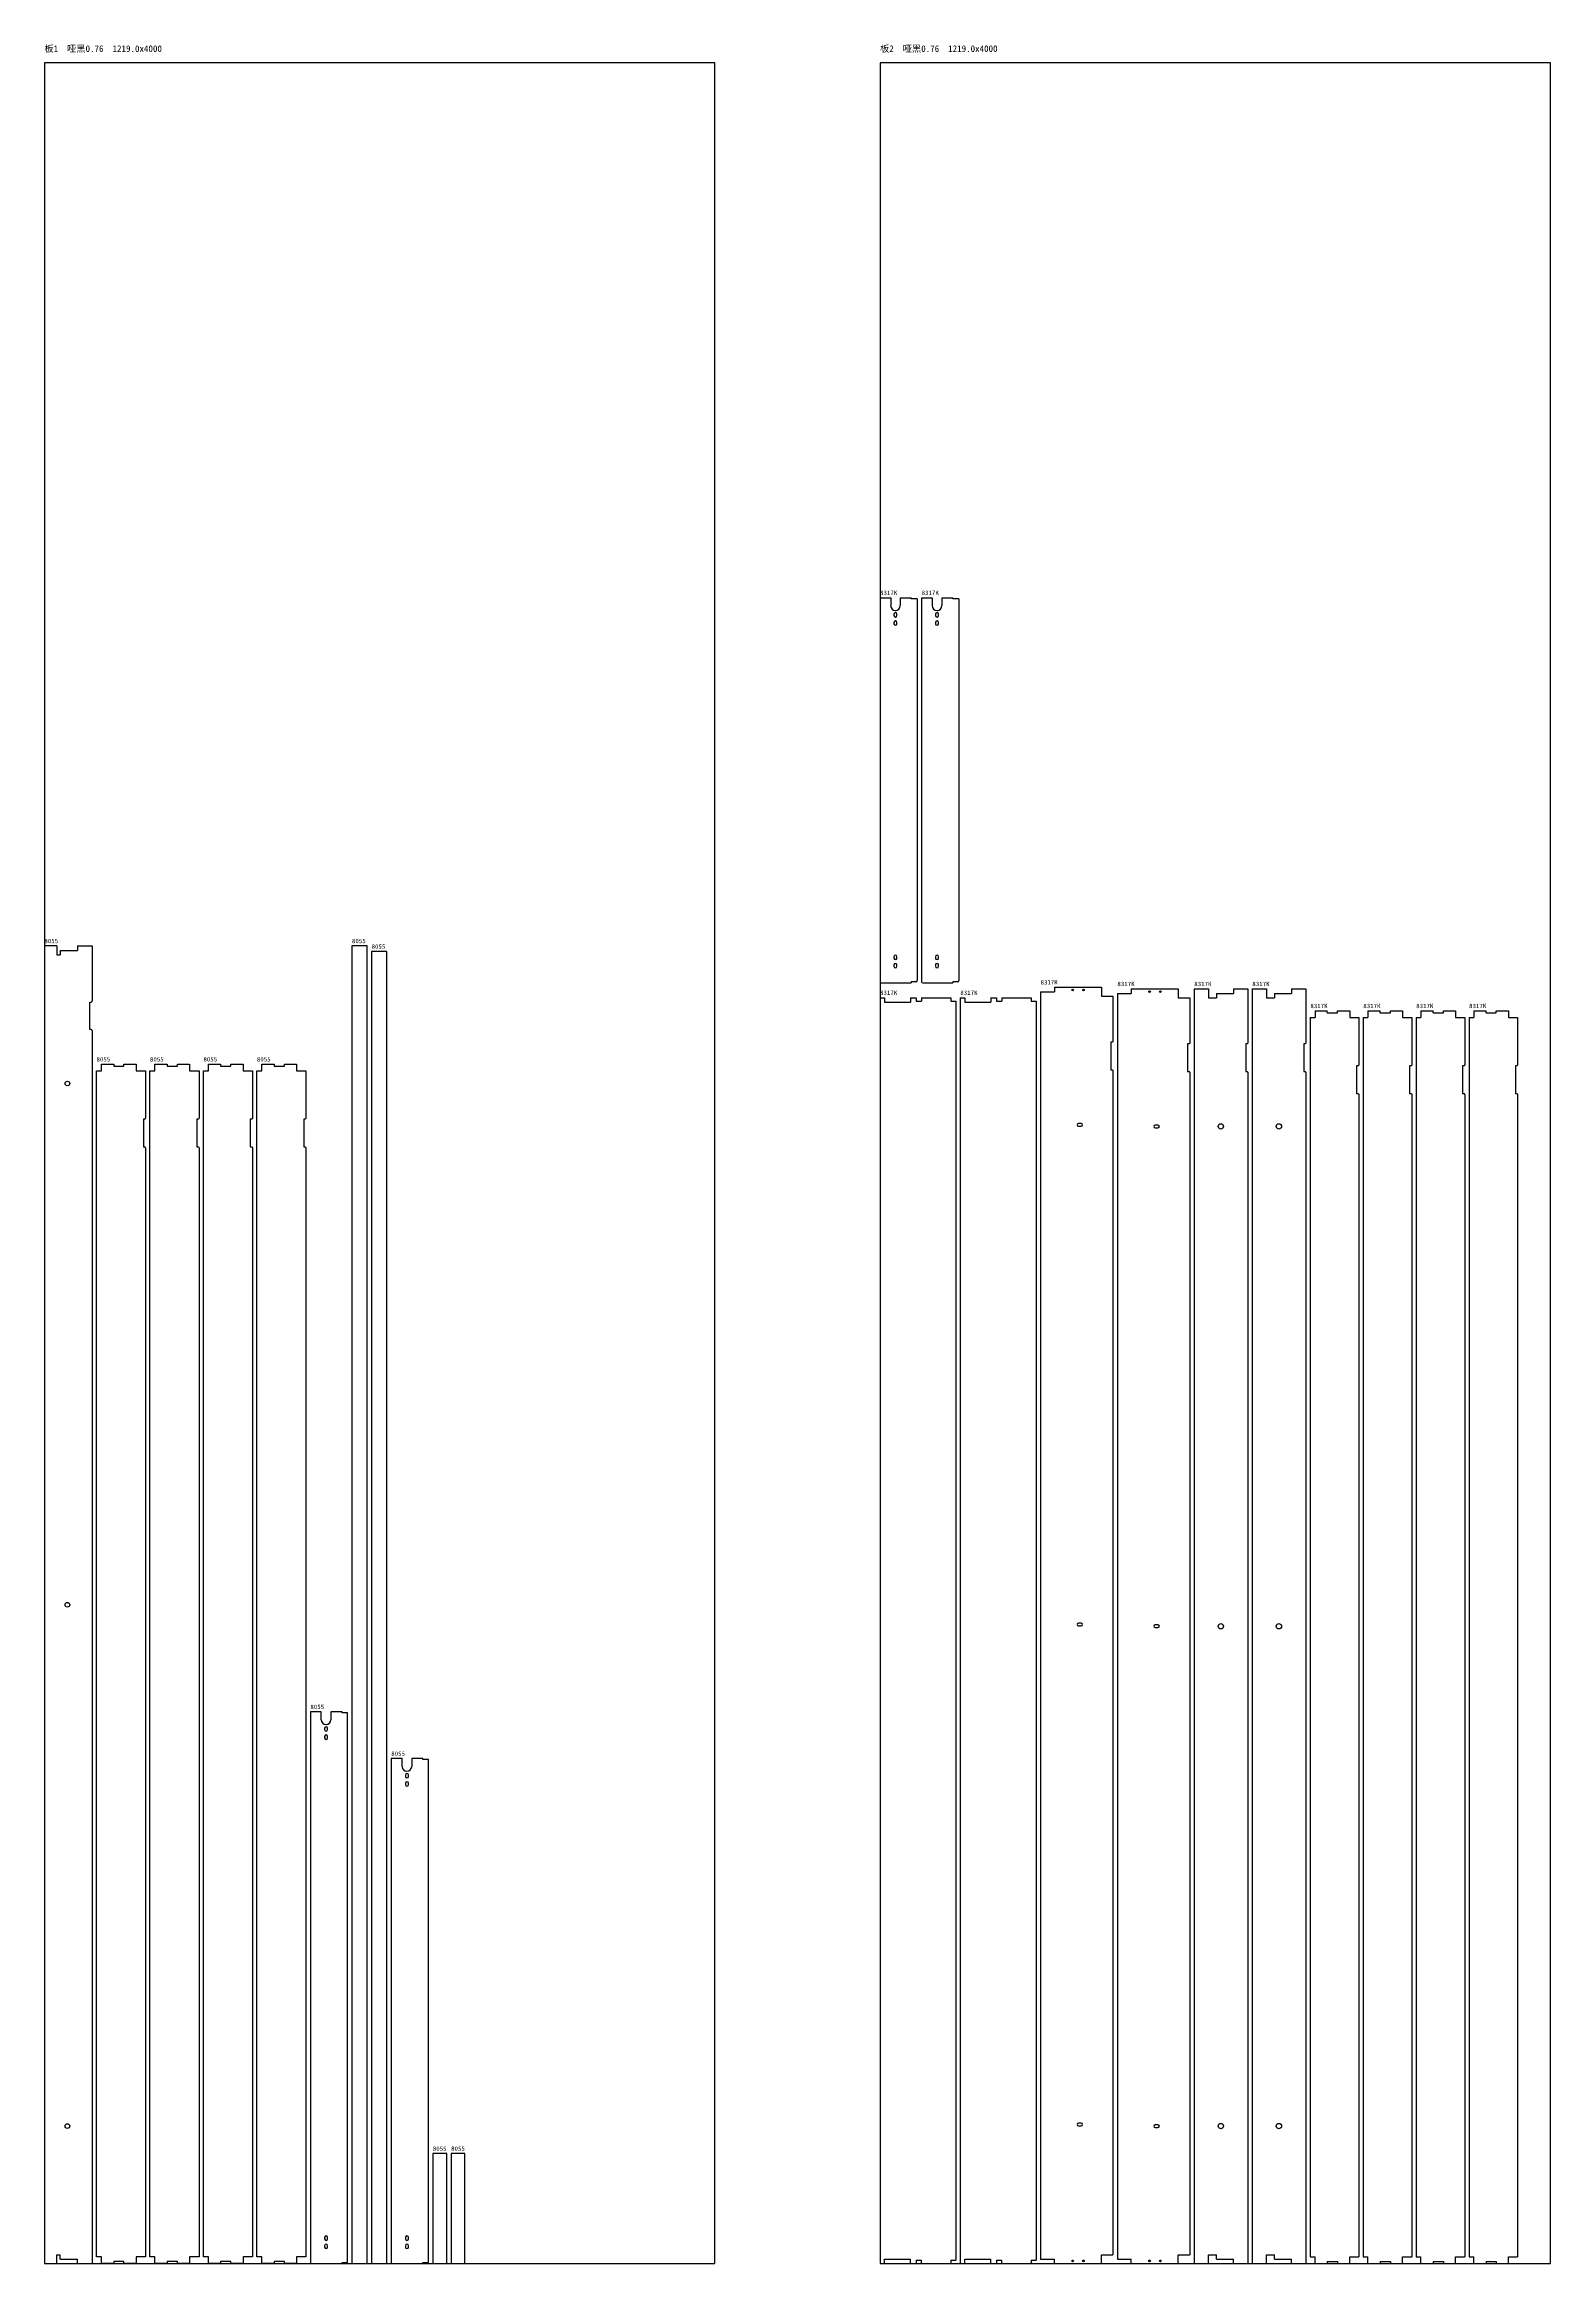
# Model space of a CAD drawing. Header units: metres. Extents: x 0 to 2738, y 0 to 4034.
import ezdxf

# ---------------------------------------------------------------- set-up
doc = ezdxf.new("R2010")
doc.units = ezdxf.units.M
doc.layers.add('BG&E - DIMENSIONS', color=7, linetype='Continuous')

# ---------------------------------------------------------------- blocks, each defined once
blk = doc.blocks.new('KB__-______-8055-__9_18')
at = {"color": 0}
for p, q in [((0, 2395), (0, 0)), ((22.6, 2395), (0, 2395)), ((22.6, 2395), (22.6, 2378.8)), ((28.9, 2386.8), (60.1, 2386.8)), ((28.9, 2386.8), (28.9, 2378.8)), ((60.1, 2395), (60.1, 2386.8)), ((60.1, 2395), (86.7, 2395)), ((86.7, 2395), (86.7, 2295)), ((22.6, 2378.8), (28.9, 2378.8)), ((86.7, 2241), (86.7, 0)), ((0, 0), (22.6, 0)), ((22.6, 16.2), (28.9, 16.2)), ((22.6, 0), (22.6, 16.2)), ((28.9, 8.2), (28.9, 16.2)), ((28.9, 8.2), (60.1, 8.2)), ((60.1, 0), (60.1, 8.2)), ((60.1, 0), (86.7, 0))]:
    blk.add_line(p, q, dxfattribs=at)
at = {"color": 7}
for p, q in [((82.7, 2243), (82.7, 2293)), ((82.7, 2293), (84.7, 2293)), ((84.7, 2243), (82.7, 2243))]:
    blk.add_line(p, q, dxfattribs=at)
at = {"color": 0}
for centre in [(41.8, 2145), (41.8, 1197.5), (41.8, 250)]:
    blk.add_circle(centre, 4.25, dxfattribs=at)
at = {"color": 7}
for centre, start, end in [((84.7, 2295), -90, 0), ((84.7, 2241), 0, 90)]:
    blk.add_arc(centre, 2, start, end, dxfattribs=at)
blk = doc.blocks.new('KB__-______-8055-__6_15')
at = {"color": 0}
for p, q in [((9.1, 2167.8), (9.1, 2180)), ((9.1, 2180), (31.3, 2180)), ((31.3, 2180), (31.3, 2176.4)), ((49.9, 2176.4), (49.9, 2180)), ((49.9, 2180), (72.1, 2180)), ((72.1, 2180), (72.1, 2167.8)), ((0, 12.2), (0, 2167.8)), ((0, 2167.8), (9.1, 2167.8)), ((31.3, 2176.4), (49.9, 2176.4)), ((72.1, 2167.8), (89.2, 2167.8)), ((89.2, 2167.8), (89.2, 2082)), ((87.2, 2080), (85.2, 2080)), ((85.2, 2080), (85.2, 2030)), ((85.2, 2030), (87.2, 2030)), ((89.2, 2028), (89.2, 12.2)), ((9.1, 12.2), (0, 12.2)), ((9.1, 0), (9.1, 12.2)), ((31.3, 0), (9.1, 0)), ((49.9, 3.6), (31.3, 3.6)), ((31.3, 3.6), (31.3, 0)), ((49.9, 0), (49.9, 3.6)), ((72.1, 0), (49.9, 0)), ((89.2, 12.2), (72.1, 12.2)), ((72.1, 12.2), (72.1, 0))]:
    blk.add_line(p, q, dxfattribs=at)
for centre, start, end in [((87.2, 2082), -90, 0), ((87.2, 2028), 0, 90), ((2, 14.2), 180, 180)]:
    blk.add_arc(centre, 2, start, end, dxfattribs=at)
blk = doc.blocks.new('KB__-______-8055-__15_21')
at = {"color": 0}
for p, q in [((9.1, 2167.8), (9.1, 2180)), ((9.1, 2180), (31.3, 2180)), ((31.3, 2180), (31.3, 2176.4)), ((49.9, 2176.4), (49.9, 2180)), ((49.9, 2180), (72.1, 2180)), ((72.1, 2180), (72.1, 2167.8)), ((0, 12.2), (0, 2167.8)), ((0, 2167.8), (9.1, 2167.8)), ((31.3, 2176.4), (49.9, 2176.4)), ((72.1, 2167.8), (89.2, 2167.8)), ((89.2, 2167.8), (89.2, 2082)), ((87.2, 2080), (85.2, 2080)), ((85.2, 2080), (85.2, 2030)), ((85.2, 2030), (87.2, 2030)), ((89.2, 2028), (89.2, 12.2)), ((9.1, 12.2), (0, 12.2)), ((9.1, 0), (9.1, 12.2)), ((31.3, 0), (9.1, 0)), ((49.9, 3.6), (31.3, 3.6)), ((31.3, 3.6), (31.3, 0)), ((49.9, 0), (49.9, 3.6)), ((72.1, 0), (49.9, 0)), ((89.2, 12.2), (72.1, 12.2)), ((72.1, 12.2), (72.1, 0))]:
    blk.add_line(p, q, dxfattribs=at)
for centre, start, end in [((87.2, 2082), -90, 0), ((87.2, 2028), 0, 90), ((2, 14.2), 180, 180)]:
    blk.add_arc(centre, 2, start, end, dxfattribs=at)
blk = doc.blocks.new('KB__-______-8055-__7_16')
at = {"color": 0}
blk.add_lwpolyline([(89.2, 2167.8), (89.2, 2082, -0.414214), (87.2, 2080), (85.2, 2080), (85.2, 2030), (87.2, 2030, -0.414214), (89.2, 2028), (89.2, 12.2), (72.1, 12.2), (72.1, 0), (49.9, 0), (49.9, 3.6), (31.3, 3.6), (31.3, 0), (9.1, 0), (9.1, 12.2), (0, 12.2), (0, 2167.8), (9.1, 2167.8), (9.1, 2180), (31.3, 2180), (31.3, 2176.4), (49.9, 2176.4), (49.9, 2180), (72.1, 2180), (72.1, 2167.8), (89.2, 2167.8)], format="xyb", dxfattribs=at)
blk = doc.blocks.new('KB__-______-8055-__16_22')
at = {"color": 0}
blk.add_lwpolyline([(89.2, 2167.8), (89.2, 2082, -0.414214), (87.2, 2080), (85.2, 2080), (85.2, 2030), (87.2, 2030, -0.414214), (89.2, 2028), (89.2, 12.2), (72.1, 12.2), (72.1, 0), (49.9, 0), (49.9, 3.6), (31.3, 3.6), (31.3, 0), (9.1, 0), (9.1, 12.2), (0, 12.2), (0, 2167.8), (9.1, 2167.8), (9.1, 2180), (31.3, 2180), (31.3, 2176.4), (49.9, 2176.4), (49.9, 2180), (72.1, 2180), (72.1, 2167.8), (89.2, 2167.8)], format="xyb", dxfattribs=at)
blk = doc.blocks.new('KB__-______-8055-__8_17')
at = {"color": 7}
blk.add_lwpolyline([(19.9, 988.6), (19.9, 1003), (0, 1003), (0, 0), (57.6, 0), (57.6, 2), (67.6, 2), (67.6, 1001), (57.6, 1001), (57.6, 1003), (37.2, 1003), (37.2, 988.6)], dxfattribs=at)
for points in [[(31.3, 973.1, 1), (25.8, 973.1), (25.8, 970.6, 1), (31.3, 970.6)], [(31.3, 958.1, 1), (25.8, 958.1), (25.8, 955.6, 1), (31.3, 955.6)]]:
    blk.add_lwpolyline(points, format="xyb", close=True, dxfattribs=at)
for points in [[(31.3, 47.5, 1), (25.8, 47.5), (25.8, 45, 1), (31.3, 45)], [(31.3, 32.5, 1), (25.8, 32.5), (25.8, 30, 1), (31.3, 30)]]:
    blk.add_lwpolyline(points, format="xyb", close=True)
blk.add_arc((28.5, 988.6), 8.65, 180, 0, dxfattribs=at)
blk = doc.blocks.new('KB__-______-8055-__5_14')
at = {"color": 7}
blk.add_lwpolyline([(27.7, 2395), (0, 2395), (0, 0), (27.7, 0)], close=True, dxfattribs=at)
blk = doc.blocks.new('KB__-______-8055-__14_20')
at = {"color": 7}
blk.add_lwpolyline([(27.7, 2385), (0, 2385), (0, 0), (27.7, 0)], close=True, dxfattribs=at)
blk = doc.blocks.new('KB__-______-8055-__17_23')
at = {"color": 7}
blk.add_lwpolyline([(19.9, 903.6), (19.9, 918), (0, 918), (0, 0), (57.6, 0), (57.6, 2), (67.6, 2), (67.6, 916), (57.6, 916), (57.6, 918), (37.2, 918), (37.2, 903.6)], dxfattribs=at)
for points in [[(31.3, 888.1, 1), (25.8, 888.1), (25.8, 885.6, 1), (31.3, 885.6)], [(31.3, 873.1, 1), (25.8, 873.1), (25.8, 870.6, 1), (31.3, 870.6)]]:
    blk.add_lwpolyline(points, format="xyb", close=True, dxfattribs=at)
for points in [[(31.3, 47.5, 1), (25.8, 47.5), (25.8, 45, 1), (31.3, 45)], [(31.3, 32.5, 1), (25.8, 32.5), (25.8, 30, 1), (31.3, 30)]]:
    blk.add_lwpolyline(points, format="xyb", close=True)
blk.add_arc((28.5, 903.6), 8.65, 180, 0, dxfattribs=at)
blk = doc.blocks.new('KB__-______-8055-__4_13')
blk.add_lwpolyline([(25.2, 200), (0, 200), (0, 0), (25.2, 0)], close=True)
blk = doc.blocks.new('KB__-______-8055-__13_19')
for p, q in [((25.2, 200), (0, 200)), ((0, 200), (0, 0)), ((25.2, 0), (25.2, 200)), ((0, 0), (25.2, 0))]:
    blk.add_line(p, q)
blk = doc.blocks.new('KB__-___-8317K-__5_3')
at = {"color": 7}
for p, q in [((0, 2301), (0, 0)), ((0, 2301), (8.2, 2301)), ((8.2, 2301), (8.2, 2292.7)), ((55.5, 2301), (65.9, 2301)), ((55.5, 2301), (55.5, 2292.7)), ((65.9, 2301), (65.9, 2294.7)), ((75.7, 2301), (128.6, 2301)), ((75.7, 2301), (75.7, 2294.7)), ((128.6, 2301), (128.6, 2294.7)), ((8.2, 2292.7), (55.5, 2292.7)), ((65.9, 2294.7), (75.7, 2294.7)), ((128.6, 2294.7), (137.9, 2294.7)), ((137.9, 2294.7), (137.9, 6.3)), ((0, 0), (8.2, 0)), ((8.2, 8.3), (55.5, 8.3)), ((8.2, 0), (8.2, 8.3)), ((55.5, 0), (55.5, 8.3)), ((55.5, 0), (65.9, 0)), ((65.9, 6.3), (65.9, 0)), ((65.9, 6.3), (75.7, 6.3)), ((75.7, 0), (75.7, 6.3)), ((75.7, 0), (128.6, 0)), ((128.6, 6.3), (128.6, 0)), ((128.6, 6.3), (137.9, 6.3))]:
    blk.add_line(p, q, dxfattribs=at)
blk = doc.blocks.new('KB__-___-8317K-__13_9')
at = {"color": 7}
for p, q in [((0, 2301), (0, 0)), ((0, 2301), (8.2, 2301)), ((8.2, 2301), (8.2, 2292.7)), ((55.5, 2301), (65.9, 2301)), ((55.5, 2301), (55.5, 2292.7)), ((65.9, 2301), (65.9, 2294.7)), ((75.7, 2301), (128.6, 2301)), ((75.7, 2301), (75.7, 2294.7)), ((128.6, 2301), (128.6, 2294.7)), ((8.2, 2292.7), (55.5, 2292.7)), ((65.9, 2294.7), (75.7, 2294.7)), ((128.6, 2294.7), (137.9, 2294.7)), ((137.9, 2294.7), (137.9, 6.3)), ((0, 0), (8.2, 0)), ((8.2, 8.3), (55.5, 8.3)), ((8.2, 0), (8.2, 8.3)), ((55.5, 0), (55.5, 8.3)), ((55.5, 0), (65.9, 0)), ((65.9, 6.3), (65.9, 0)), ((65.9, 6.3), (75.7, 6.3)), ((75.7, 0), (75.7, 6.3)), ((75.7, 0), (128.6, 0)), ((128.6, 6.3), (128.6, 0)), ((128.6, 6.3), (137.9, 6.3))]:
    blk.add_line(p, q, dxfattribs=at)
blk = doc.blocks.new('KB__-___-8317K-__12_8')
at = {"color": 7}
for p, q in [((0, 2311.8), (0, 8.2)), ((0, 8.2), (25.1, 8.2)), ((25.1, 0), (25.1, 8.2)), ((25.1, 0), (110.6, 0)), ((110.6, 0), (110.6, 16.2)), ((110.6, 16.2), (131.7, 16.2))]:
    blk.add_line(p, q, dxfattribs=at)
for p, q in [((0, 2311.8), (25.1, 2311.8)), ((25.1, 2320), (25.1, 2311.8)), ((25.1, 2320), (110.6, 2320)), ((110.6, 2320), (110.6, 2303.8)), ((110.6, 2303.8), (131.7, 2303.8))]:
    blk.add_line(p, q)
at = {"color": 0}
blk.add_lwpolyline([(131.7, 2303.8), (131.7, 2222, -0.414214), (129.7, 2220), (127.7, 2220), (127.7, 2170), (129.7, 2170, -0.414214), (131.7, 2168), (131.7, 16.2)], format="xyb", dxfattribs=at)
for points in [[(73.8, 2067.5, 1), (73.8, 2072.5), (68.8, 2072.5, 1), (68.8, 2067.5)], [(73.8, 1159, 1), (73.8, 1164), (68.8, 1164, 1), (68.8, 1159)], [(73.8, 250.5, 1), (73.8, 255.5), (68.8, 255.5, 1), (68.8, 250.5)]]:
    blk.add_lwpolyline(points, format="xyb", close=True)
for centre in [(58.5, 2315), (78.2, 2315)]:
    blk.add_circle(centre, 1.5)
at = {"color": 7}
for centre in [(58.5, 5), (78.2, 5)]:
    blk.add_circle(centre, 1.5, dxfattribs=at)
blk = doc.blocks.new('KB__-___-8317K-__4_2')
at = {"color": 7}
for p, q in [((0, 2308.8), (0, 8.2)), ((0, 8.2), (25.1, 8.2)), ((25.1, 0), (25.1, 8.2)), ((25.1, 0), (110.6, 0)), ((110.6, 0), (110.6, 16.2)), ((110.6, 16.2), (131.7, 16.2))]:
    blk.add_line(p, q, dxfattribs=at)
for p, q in [((0, 2308.8), (25.1, 2308.8)), ((25.1, 2317), (25.1, 2308.8)), ((25.1, 2317), (110.6, 2317)), ((110.6, 2317), (110.6, 2300.8)), ((110.6, 2300.8), (131.7, 2300.8))]:
    blk.add_line(p, q)
at = {"color": 0}
blk.add_lwpolyline([(131.7, 2300.8), (131.7, 2219, -0.414214), (129.7, 2217), (127.7, 2217), (127.7, 2167), (129.7, 2167, -0.414214), (131.7, 2165), (131.7, 16.2)], format="xyb", dxfattribs=at)
for points in [[(73.8, 2064.5, 1), (73.8, 2069.5), (68.8, 2069.5, 1), (68.8, 2064.5)], [(73.8, 1156, 1), (73.8, 1161), (68.8, 1161, 1), (68.8, 1156)], [(73.8, 247.5, 1), (73.8, 252.5), (68.8, 252.5, 1), (68.8, 247.5)]]:
    blk.add_lwpolyline(points, format="xyb", close=True)
for centre in [(58.5, 2312), (78.2, 2312)]:
    blk.add_circle(centre, 1.5)
at = {"color": 7}
for centre in [(58.5, 5), (78.2, 5)]:
    blk.add_circle(centre, 1.5, dxfattribs=at)
blk = doc.blocks.new('KB__-___-8317K-__3_1')
at = {"color": 7}
for p, q in [((0, 2317), (0, 0)), ((0, 2317), (26, 2317)), ((26, 2317), (26, 2300.8)), ((26, 2300.8), (40.2, 2300.8)), ((40.2, 2308.8), (40.2, 2300.8)), ((40.2, 2308.8), (71.5, 2308.8)), ((71.5, 2317), (71.5, 2308.8)), ((71.5, 2317), (97.5, 2317)), ((0, 0), (26, 0)), ((26, 0), (26, 16.2)), ((26, 16.2), (40.2, 16.2)), ((40.2, 8.2), (40.2, 16.2)), ((40.2, 8.2), (71.5, 8.2)), ((71.5, 0), (71.5, 8.2)), ((71.5, 0), (97.5, 0))]:
    blk.add_line(p, q, dxfattribs=at)
at = {"color": 0}
blk.add_lwpolyline([(97.5, 2317), (97.5, 2219, -0.414214), (95.5, 2217), (93.5, 2217), (93.5, 2167), (95.5, 2167, -0.414214), (97.5, 2165), (97.5, 0)], format="xyb", dxfattribs=at)
for centre in [(48.3, 2067), (48.3, 1158.5)]:
    blk.add_circle(centre, 4.9)
at = {"color": 7}
blk.add_circle((48.3, 250), 4.9, dxfattribs=at)
blk = doc.blocks.new('KB__-___-8317K-__11_7')
at = {"color": 7}
for p, q in [((0, 2317), (0, 0)), ((0, 2317), (26, 2317)), ((26, 2317), (26, 2300.8)), ((26, 2300.8), (40.2, 2300.8)), ((40.2, 2308.8), (40.2, 2300.8)), ((40.2, 2308.8), (71.5, 2308.8)), ((71.5, 2317), (71.5, 2308.8)), ((71.5, 2317), (97.5, 2317)), ((0, 0), (26, 0)), ((26, 0), (26, 16.2)), ((26, 16.2), (40.2, 16.2)), ((40.2, 8.2), (40.2, 16.2)), ((40.2, 8.2), (71.5, 8.2)), ((71.5, 0), (71.5, 8.2)), ((71.5, 0), (97.5, 0))]:
    blk.add_line(p, q, dxfattribs=at)
at = {"color": 0}
blk.add_lwpolyline([(97.5, 2317), (97.5, 2219, -0.414214), (95.5, 2217), (93.5, 2217), (93.5, 2167), (95.5, 2167, -0.414214), (97.5, 2165), (97.5, 0)], format="xyb", dxfattribs=at)
for centre in [(48.3, 2067), (48.3, 1158.5)]:
    blk.add_circle(centre, 4.9)
at = {"color": 7}
blk.add_circle((48.3, 250), 4.9, dxfattribs=at)
blk = doc.blocks.new('KB__-___-8317K-__14_10')
for p, q in [((0, 2264.8), (8.6, 2264.8)), ((8.6, 2277), (8.6, 2264.8)), ((8.6, 2277), (30.8, 2277)), ((30.8, 2273.4), (30.8, 2277)), ((30.8, 2273.4), (49.4, 2273.4)), ((49.4, 2277), (71.6, 2277)), ((49.4, 2273.4), (49.4, 2277)), ((71.6, 2277), (71.6, 2264.8)), ((71.6, 2264.8), (88.2, 2264.8))]:
    blk.add_line(p, q)
at = {"color": 7}
for p, q in [((0, 12.2), (8.6, 12.2)), ((8.6, 0), (8.6, 12.2)), ((8.6, 0), (30.8, 0)), ((30.8, 3.6), (49.4, 3.6)), ((30.8, 3.6), (30.8, 0)), ((49.4, 3.6), (49.4, 0)), ((49.4, 0), (71.6, 0)), ((71.6, 0), (71.6, 12.2)), ((71.6, 12.2), (88.2, 12.2))]:
    blk.add_line(p, q, dxfattribs=at)
at = {"color": 0}
blk.add_lwpolyline([(88.2, 2264.8), (88.2, 2179, -0.414214), (86.2, 2177), (84.2, 2177), (84.2, 2127), (86.2, 2127, -0.414214), (88.2, 2125), (88.2, 12.2)], format="xyb", dxfattribs=at)
at = {"layer": 'BG&E - DIMENSIONS', "color": 7}
blk.add_line((0, 2264.8), (0, 12.2), dxfattribs=at)
blk = doc.blocks.new('KB__-___-8317K-__15_11')
for p, q in [((0, 2264.8), (8.6, 2264.8)), ((8.6, 2277), (8.6, 2264.8)), ((8.6, 2277), (30.8, 2277)), ((30.8, 2273.4), (30.8, 2277)), ((30.8, 2273.4), (49.4, 2273.4)), ((49.4, 2277), (71.6, 2277)), ((49.4, 2273.4), (49.4, 2277)), ((71.6, 2277), (71.6, 2264.8)), ((71.6, 2264.8), (88.2, 2264.8))]:
    blk.add_line(p, q)
at = {"color": 7}
for p, q in [((0, 12.2), (8.6, 12.2)), ((8.6, 0), (8.6, 12.2)), ((8.6, 0), (30.8, 0)), ((30.8, 3.6), (49.4, 3.6)), ((30.8, 3.6), (30.8, 0)), ((49.4, 3.6), (49.4, 0)), ((49.4, 0), (71.6, 0)), ((71.6, 0), (71.6, 12.2)), ((71.6, 12.2), (88.2, 12.2))]:
    blk.add_line(p, q, dxfattribs=at)
at = {"color": 0}
blk.add_lwpolyline([(88.2, 2264.8), (88.2, 2179, -0.414214), (86.2, 2177), (84.2, 2177), (84.2, 2127), (86.2, 2127, -0.414214), (88.2, 2125), (88.2, 12.2)], format="xyb", dxfattribs=at)
at = {"layer": 'BG&E - DIMENSIONS', "color": 7}
blk.add_line((0, 2264.8), (0, 12.2), dxfattribs=at)
blk = doc.blocks.new('KB__-___-8317K-__6_4')
for p, q in [((0, 2264.8), (8.6, 2264.8)), ((8.6, 2277), (8.6, 2264.8)), ((8.6, 2277), (30.8, 2277)), ((30.8, 2273.4), (30.8, 2277)), ((30.8, 2273.4), (49.4, 2273.4)), ((49.4, 2277), (71.6, 2277)), ((49.4, 2273.4), (49.4, 2277)), ((71.6, 2277), (71.6, 2264.8)), ((71.6, 2264.8), (88.2, 2264.8))]:
    blk.add_line(p, q)
at = {"color": 7}
for p, q in [((0, 12.2), (8.6, 12.2)), ((8.6, 0), (8.6, 12.2)), ((8.6, 0), (30.8, 0)), ((30.8, 3.6), (49.4, 3.6)), ((30.8, 3.6), (30.8, 0)), ((49.4, 3.6), (49.4, 0)), ((49.4, 0), (71.6, 0)), ((71.6, 0), (71.6, 12.2)), ((71.6, 12.2), (88.2, 12.2))]:
    blk.add_line(p, q, dxfattribs=at)
at = {"color": 0}
blk.add_lwpolyline([(88.2, 2264.8), (88.2, 2179, -0.414214), (86.2, 2177), (84.2, 2177), (84.2, 2127), (86.2, 2127, -0.414214), (88.2, 2125), (88.2, 12.2)], format="xyb", dxfattribs=at)
at = {"layer": 'BG&E - DIMENSIONS', "color": 7}
blk.add_line((0, 2264.8), (0, 12.2), dxfattribs=at)
blk = doc.blocks.new('KB__-___-8317K-__7_5')
for p, q in [((0, 2264.8), (8.6, 2264.8)), ((8.6, 2277), (8.6, 2264.8)), ((8.6, 2277), (30.8, 2277)), ((30.8, 2273.4), (30.8, 2277)), ((30.8, 2273.4), (49.4, 2273.4)), ((49.4, 2277), (71.6, 2277)), ((49.4, 2273.4), (49.4, 2277)), ((71.6, 2277), (71.6, 2264.8)), ((71.6, 2264.8), (88.2, 2264.8))]:
    blk.add_line(p, q)
at = {"color": 7}
for p, q in [((0, 12.2), (8.6, 12.2)), ((8.6, 0), (8.6, 12.2)), ((8.6, 0), (30.8, 0)), ((30.8, 3.6), (49.4, 3.6)), ((30.8, 3.6), (30.8, 0)), ((49.4, 3.6), (49.4, 0)), ((49.4, 0), (71.6, 0)), ((71.6, 0), (71.6, 12.2)), ((71.6, 12.2), (88.2, 12.2))]:
    blk.add_line(p, q, dxfattribs=at)
at = {"color": 0}
blk.add_lwpolyline([(88.2, 2264.8), (88.2, 2179, -0.414214), (86.2, 2177), (84.2, 2177), (84.2, 2127), (86.2, 2127, -0.414214), (88.2, 2125), (88.2, 12.2)], format="xyb", dxfattribs=at)
at = {"layer": 'BG&E - DIMENSIONS', "color": 7}
blk.add_line((0, 2264.8), (0, 12.2), dxfattribs=at)
blk = doc.blocks.new('KB__-___-8317K-__8_6')
for p, q in [((0, 700), (19.4, 700)), ((19.4, 700), (19.4, 685.6)), ((36.7, 700), (36.7, 685.6)), ((36.7, 700), (56.6, 700)), ((56.6, 698), (56.6, 700)), ((67.6, 698), (56.6, 698)), ((2, 0), (56.6, 0)), ((65.6, 2), (56.6, 2)), ((56.6, 2), (56.6, 0))]:
    blk.add_line(p, q)
for points in [[(30.8, 670.1, 1), (25.3, 670.1), (25.3, 667.6, 1), (30.8, 667.6)], [(30.8, 655.1, 1), (25.3, 655.1), (25.3, 652.6, 1), (30.8, 652.6)], [(30.8, 47.5, 1), (25.3, 47.5), (25.3, 45, 1), (30.8, 45)], [(30.8, 32.5, 1), (25.3, 32.5), (25.3, 30, 1), (30.8, 30)]]:
    blk.add_lwpolyline(points, format="xyb", close=True)
blk.add_arc((28, 685.6), 8.65, 180, 0)
at = {"color": 0}
for centre, start, end in [((2, 2), 180, -90), ((65.6, 4), -90, 0)]:
    blk.add_arc(centre, 2, start, end, dxfattribs=at)
at = {"layer": 'BG&E - DIMENSIONS'}
for p, q in [((0, 700), (0, 2)), ((67.6, 698), (67.6, 4))]:
    blk.add_line(p, q, dxfattribs=at)
blk = doc.blocks.new('KB__-___-8317K-__16_12')
for p, q in [((0, 700), (19.4, 700)), ((19.4, 700), (19.4, 685.6)), ((36.7, 700), (36.7, 685.6)), ((36.7, 700), (56.6, 700)), ((56.6, 698), (56.6, 700)), ((67.6, 698), (56.6, 698)), ((2, 0), (56.6, 0)), ((65.6, 2), (56.6, 2)), ((56.6, 2), (56.6, 0))]:
    blk.add_line(p, q)
for points in [[(30.8, 670.1, 1), (25.3, 670.1), (25.3, 667.6, 1), (30.8, 667.6)], [(30.8, 655.1, 1), (25.3, 655.1), (25.3, 652.6, 1), (30.8, 652.6)], [(30.8, 47.5, 1), (25.3, 47.5), (25.3, 45, 1), (30.8, 45)], [(30.8, 32.5, 1), (25.3, 32.5), (25.3, 30, 1), (30.8, 30)]]:
    blk.add_lwpolyline(points, format="xyb", close=True)
blk.add_arc((28, 685.6), 8.65, 180, 0)
at = {"color": 0}
for centre, start, end in [((2, 2), 180, -90), ((65.6, 4), -90, 0)]:
    blk.add_arc(centre, 2, start, end, dxfattribs=at)
at = {"layer": 'BG&E - DIMENSIONS'}
for p, q in [((0, 700), (0, 2)), ((67.6, 698), (67.6, 4))]:
    blk.add_line(p, q, dxfattribs=at)

msp = doc.modelspace()

# ---------------------------------------------------------------- linework, layer by layer
at = {"color": 3}
for points in [[(0, 0), (1219, 0), (1219, 4000), (0, 4000)], [(1519, 0), (2738, 0), (2738, 4000), (1519, 4000)]]:
    msp.add_lwpolyline(points, close=True, dxfattribs=at)

# ---------------------------------------------------------------- block references
for name, p in [('KB__-___-8317K-__8_6', (1519, 2328)), ('KB__-___-8317K-__16_12', (1594.6, 2328)), ('KB__-______-8055-__9_18', (0, 0)), ('KB__-______-8055-__5_14', (559.1, 0)), ('KB__-______-8055-__14_20', (594.8, 0)), ('KB__-___-8317K-__5_3', (1519, 0)), ('KB__-___-8317K-__13_9', (1664.9, 0)), ('KB__-___-8317K-__12_8', (1810.8, 0)), ('KB__-___-8317K-__4_2', (1950.5, 0)), ('KB__-___-8317K-__3_1', (2090.2, 0)), ('KB__-___-8317K-__11_7', (2195.7, 0)), ('KB__-___-8317K-__14_10', (2301.2, 0)), ('KB__-___-8317K-__15_11', (2397.4, 0)), ('KB__-___-8317K-__6_4', (2493.6, 0)), ('KB__-___-8317K-__7_5', (2589.8, 0)), ('KB__-______-8055-__6_15', (94.7, 0)), ('KB__-______-8055-__15_21', (191.9, 0)), ('KB__-______-8055-__7_16', (289.1, 0)), ('KB__-______-8055-__16_22', (386.3, 0)), ('KB__-______-8055-__8_17', (483.5, 0)), ('KB__-______-8055-__17_23', (630.5, 0)), ('KB__-______-8055-__4_13', (706.1, 0)), ('KB__-______-8055-__13_19', (739.3, 0))]:
    msp.add_blockref(name, p)

# ---------------------------------------------------------------- texts
at = {"color": 5}
for s, p in [('板1  哑黑0.76  1219.0x4000', (0, 4020)), ('板2  哑黑0.76  1219.0x4000', (1519, 4020))]:
    msp.add_text(s, height=12, dxfattribs=at).set_placement(p)
for s, p in [('8317K', (1519, 3033)), ('8317K', (1594.6, 3033)), ('8055', (0, 2400)), ('8055', (559.1, 2400)), ('8055', (594.8, 2390)), ('8317K', (1519, 2306)), ('8317K', (1664.9, 2306)), ('8317K', (1810.8, 2325)), ('8317K', (1950.5, 2322)), ('8317K', (2090.2, 2322)), ('8317K', (2195.7, 2322)), ('8317K', (2301.2, 2282)), ('8317K', (2397.4, 2282)), ('8317K', (2493.6, 2282)), ('8317K', (2589.8, 2282)), ('8055', (94.7, 2185)), ('8055', (191.9, 2185)), ('8055', (289.1, 2185)), ('8055', (386.3, 2185)), ('8055', (483.5, 1008)), ('8055', (630.5, 923)), ('8055', (706.1, 205)), ('8055', (739.3, 205))]:
    msp.add_text(s, height=8).set_placement(p)

doc.saveas('drawing.dxf')
